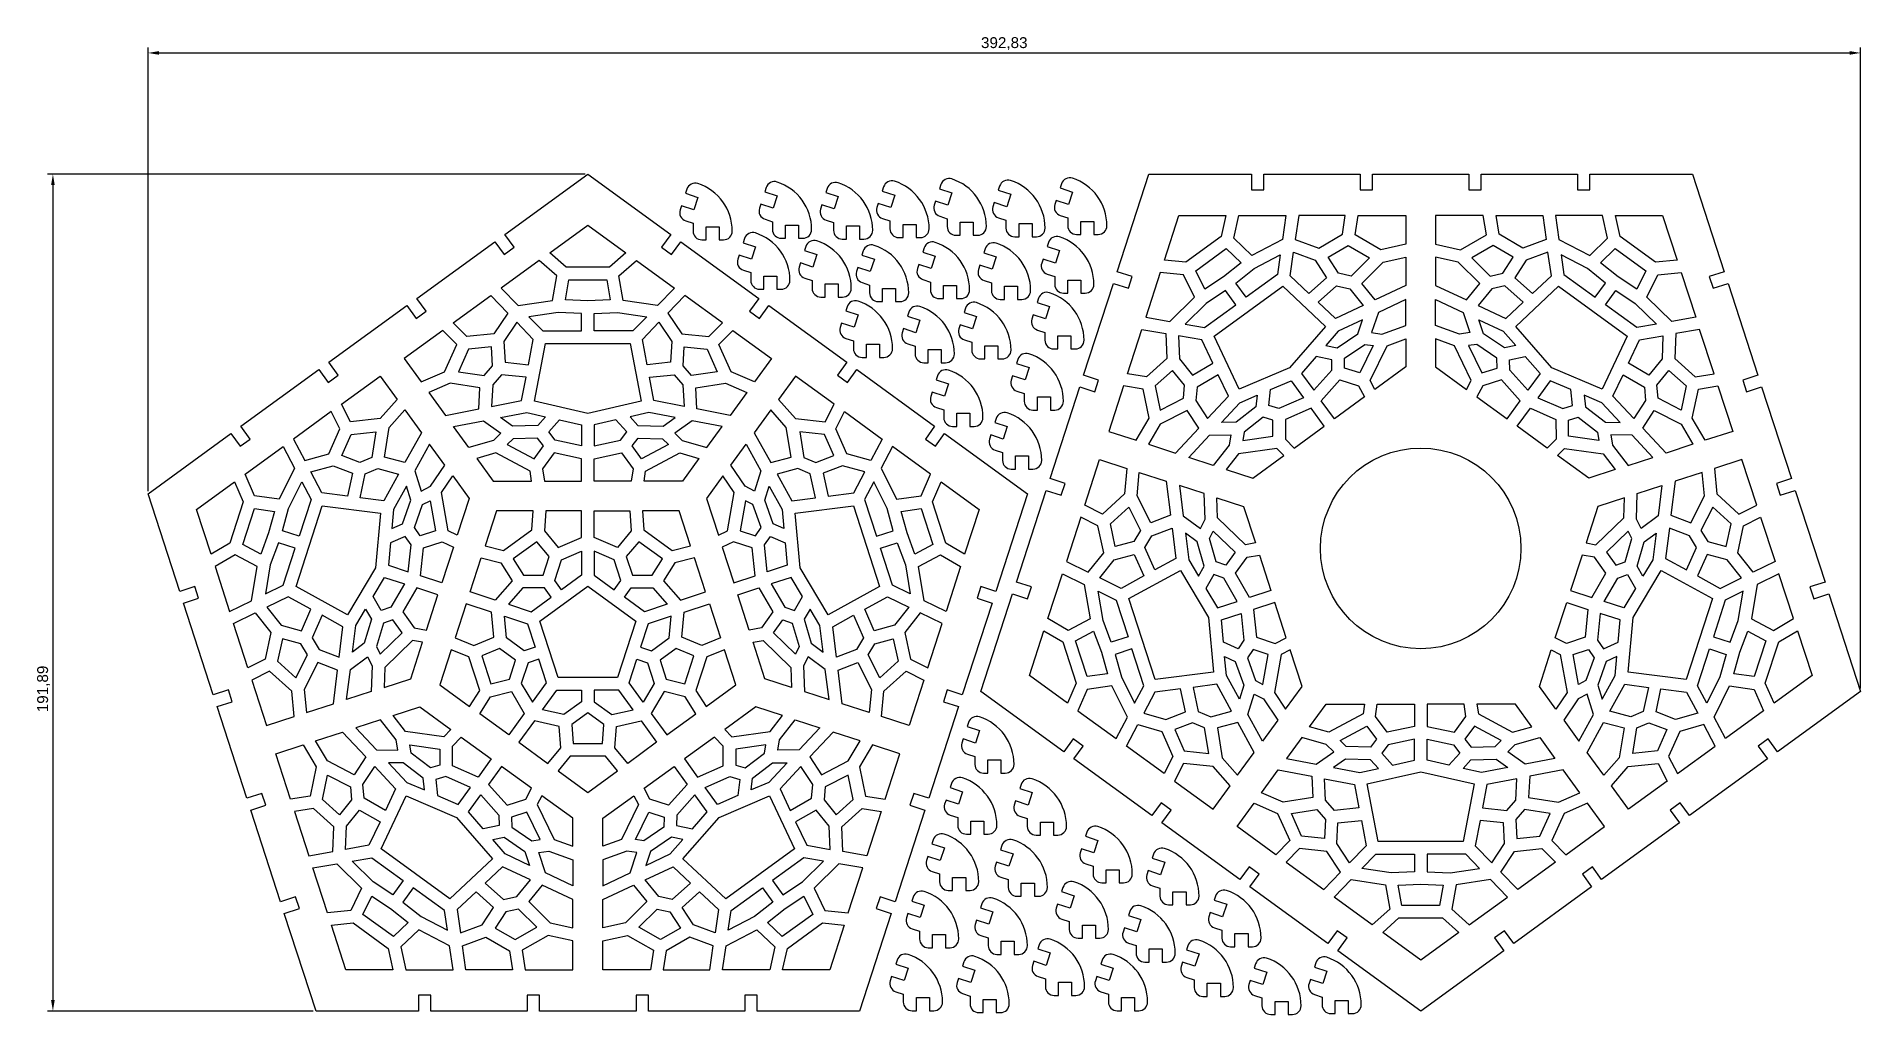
# Model space of a CAD drawing. Header units: millimetres. Extents: x 34 to 453, y 30 to 255.
import ezdxf

# ---------------------------------------------------------------- set-up
doc = ezdxf.new("R2010")
doc.units = ezdxf.units.MM
doc.layers.get('Defpoints').update_dxf_attribs({"color": 2})
for name, color, linetype in [('aussen', 1, 'Continuous'), ('bemassung', 5, 'Continuous'), ('innen', 7, 'Continuous'), ('kleinteile', 3, 'Continuous')]:
    doc.layers.add(name, color=color, linetype=linetype)
doc.styles.get("Standard").update_dxf_attribs({"font": 'arial.ttf'})
doc.dimstyles.new('ISO-25', dxfattribs={"dimtxt": 2.5, "dimasz": 2.5, "dimexe": 1.25, "dimexo": 0.625, "dimtad": 1, "dimtxsty": 'Standard', "dimcen": 2.5, "dimadec": 0, "dimazin": 0, "dimtfac": 1, "dimtmove": 0, "dimatfit": 3, "dimfxl": 1, "dimarcsym": 0})

msp = doc.modelspace()

# ---------------------------------------------------------------- blocks, each defined once
blk = doc.blocks.new('*D8')
at = {"layer": 'bemassung', "color": 0, "lineweight": -2}
for p, q in [((59.82, 150.28), (59.82, 251.98)), ((452.65, 104.98), (452.65, 251.98)), ((62.32, 250.73), (450.15, 250.73))]:
    blk.add_line(p, q, dxfattribs=at)
at = {"layer": 'bemassung', "color": 0}
for points in [[(62.32, 251.15), (62.32, 250.32), (59.82, 250.73)], [(450.15, 250.32), (450.15, 251.15), (452.65, 250.73)]]:
    blk.add_solid(points, dxfattribs=at)
at = {"layer": 'Defpoints', "color": 0}
for p in [(452.65, 250.73), (59.82, 149.65), (452.65, 104.35)]:
    blk.add_point(p, dxfattribs=at)
at = {"layer": 'bemassung', "color": 0, "insert": (256.23, 252.86), "char_height": 2.5, "attachment_point": 5}
blk.add_mtext('392,83', dxfattribs=at)
blk = doc.blocks.new('*D9')
at = {"layer": 'bemassung', "color": 0, "lineweight": -2}
for p, q in [((160.08, 222.95), (36.75, 222.95)), ((38, 220.45), (38, 33.56)), ((97.73, 31.06), (36.75, 31.06))]:
    blk.add_line(p, q, dxfattribs=at)
at = {"layer": 'bemassung', "color": 0}
for points in [[(38.41, 220.45), (37.58, 220.45), (38, 222.95)], [(37.58, 33.56), (38.41, 33.56), (38, 31.06)]]:
    blk.add_solid(points, dxfattribs=at)
at = {"layer": 'Defpoints', "color": 0}
for p in [(160.7, 222.95), (38, 31.06), (98.35, 31.06)]:
    blk.add_point(p, dxfattribs=at)
at = {"layer": 'bemassung', "color": 0, "insert": (35.87, 104.91), "char_height": 2.5, "attachment_point": 5, "rotation": 90}
blk.add_mtext('191,89', dxfattribs=at)

# ---------------------------------------------------------------- dimensions: what is measured, and where the dimension line sits
at = {"layer": 'bemassung'}
dim = msp.add_linear_dim(base=(452.645, 250.733), p1=(59.818, 149.654), p2=(452.645, 104.355), dimstyle='ISO-25', override={"dimlfac": 1}, dxfattribs=at)
dim.commit()
dim.dimension.update_dxf_attribs({"geometry": '*D8', "text_midpoint": (256.232, 252.86)})
dim = msp.add_linear_dim(base=(37.998, 31.058), p1=(160.702, 222.951), p2=(98.352, 31.058), angle=90, dimstyle='ISO-25', override={"dimlfac": 1}, dxfattribs=at)
dim.commit()
dim.dimension.update_dxf_attribs({"geometry": '*D9', "text_midpoint": (37.998, 104.914), "dimtype": 160})

# ---------------------------------------------------------------- linework, layer by layer
msp.add_circle((351.761, 137.134), 23)
at = {"layer": 'aussen'}
for p, q in [((141.673, 209.125), (160.702, 222.951)), ((160.702, 222.951), (179.732, 209.125)), ((282.142, 200.58), (289.411, 222.951)), ((289.411, 222.951), (312.933, 222.951)), ((312.933, 222.951), (312.933, 219.326)), ((315.768, 222.951), (337.873, 222.951)), ((315.768, 219.326), (315.768, 222.951)), ((337.873, 222.951), (337.873, 219.326)), ((340.708, 222.951), (362.813, 222.951)), ((340.708, 219.326), (340.708, 222.951)), ((362.813, 222.951), (362.813, 219.326)), ((365.648, 222.951), (387.753, 222.951)), ((365.648, 219.326), (365.648, 222.951)), ((387.753, 222.951), (387.753, 219.326)), ((390.588, 222.951), (414.111, 222.951)), ((390.588, 219.326), (390.588, 222.951)), ((414.111, 222.951), (421.379, 200.58)), ((312.933, 219.326), (315.768, 219.326)), ((337.873, 219.326), (340.708, 219.326)), ((362.813, 219.326), (365.648, 219.326)), ((387.753, 219.326), (390.588, 219.326)), ((121.496, 194.466), (139.379, 207.459)), ((139.379, 207.459), (141.509, 204.526)), ((141.509, 204.526), (143.803, 206.193)), ((143.803, 206.193), (141.673, 209.125)), ((179.732, 209.125), (177.602, 206.193)), ((177.602, 206.193), (179.896, 204.526)), ((179.896, 204.526), (182.026, 207.459)), ((182.026, 207.459), (199.909, 194.466)), ((274.435, 176.861), (281.266, 197.884)), ((281.266, 197.884), (284.713, 196.763)), ((285.589, 199.46), (282.142, 200.58)), ((284.713, 196.763), (285.589, 199.46)), ((421.379, 200.58), (417.932, 199.46)), ((417.932, 199.46), (418.808, 196.763)), ((418.808, 196.763), (422.256, 197.884)), ((422.256, 197.884), (429.086, 176.861)), ((101.319, 179.807), (119.202, 192.799)), ((119.202, 192.799), (121.332, 189.867)), ((123.626, 191.533), (121.496, 194.466)), ((199.909, 194.466), (197.779, 191.533)), ((200.072, 189.867), (202.203, 192.799)), ((202.203, 192.799), (220.086, 179.807)), ((121.332, 189.867), (123.626, 191.533)), ((197.779, 191.533), (200.072, 189.867)), ((81.142, 165.147), (99.025, 178.14)), ((99.025, 178.14), (101.156, 175.207)), ((101.156, 175.207), (103.45, 176.874)), ((103.45, 176.874), (101.319, 179.807)), ((220.086, 179.807), (217.955, 176.874)), ((217.955, 176.874), (220.249, 175.207)), ((220.249, 175.207), (222.38, 178.14)), ((222.38, 178.14), (240.263, 165.147)), ((277.883, 175.741), (274.435, 176.861)), ((277.006, 173.044), (277.883, 175.741)), ((429.086, 176.861), (425.639, 175.741)), ((425.639, 175.741), (426.515, 173.044)), ((266.728, 153.142), (273.559, 174.164)), ((273.559, 174.164), (277.006, 173.044)), ((426.515, 173.044), (429.962, 174.164)), ((429.962, 174.164), (436.793, 153.142)), ((59.818, 149.654), (78.848, 163.481)), ((78.848, 163.481), (80.979, 160.548)), ((83.273, 162.215), (81.142, 165.147)), ((240.263, 165.147), (238.132, 162.215)), ((240.426, 160.548), (242.557, 163.481)), ((242.557, 163.481), (261.587, 149.654)), ((80.979, 160.548), (83.273, 162.215)), ((238.132, 162.215), (240.426, 160.548)), ((270.176, 152.021), (266.728, 153.142)), ((269.299, 149.325), (270.176, 152.021)), ((436.793, 153.142), (433.346, 152.021)), ((433.346, 152.021), (434.222, 149.325)), ((67.087, 127.284), (59.818, 149.654)), ((261.587, 149.654), (254.318, 127.284)), ((259.021, 129.422), (265.852, 150.445)), ((265.852, 150.445), (269.299, 149.325)), ((434.222, 149.325), (437.669, 150.445)), ((437.669, 150.445), (444.5, 129.422)), ((70.534, 128.404), (67.087, 127.284)), ((67.963, 124.587), (71.411, 125.707)), ((71.411, 125.707), (70.534, 128.404)), ((250.871, 128.404), (249.994, 125.707)), ((249.994, 125.707), (253.442, 124.587)), ((254.318, 127.284), (250.871, 128.404)), ((250.876, 104.355), (258.145, 126.726)), ((258.145, 126.726), (261.593, 125.605)), ((262.469, 128.302), (259.021, 129.422)), ((261.593, 125.605), (262.469, 128.302)), ((444.5, 129.422), (441.052, 128.302)), ((441.052, 128.302), (441.929, 125.605)), ((441.929, 125.605), (445.376, 126.726)), ((445.376, 126.726), (452.645, 104.355)), ((74.794, 103.564), (67.963, 124.587)), ((253.442, 124.587), (246.611, 103.564)), ((78.241, 104.684), (74.794, 103.564)), ((79.117, 101.988), (78.241, 104.684)), ((243.164, 104.684), (242.287, 101.988)), ((246.611, 103.564), (243.164, 104.684)), ((75.67, 100.867), (79.117, 101.988)), ((82.501, 79.845), (75.67, 100.867)), ((245.735, 100.867), (238.904, 79.845)), ((242.287, 101.988), (245.735, 100.867)), ((269.906, 90.529), (250.876, 104.355)), ((452.645, 104.355), (433.615, 90.529)), ((272.037, 93.461), (269.906, 90.529)), ((274.331, 91.795), (272.037, 93.461)), ((431.484, 93.461), (429.19, 91.795)), ((433.615, 90.529), (431.484, 93.461)), ((272.2, 88.862), (274.331, 91.795)), ((290.083, 75.869), (272.2, 88.862)), ((431.321, 88.862), (413.438, 75.869)), ((429.19, 91.795), (431.321, 88.862)), ((85.948, 80.965), (82.501, 79.845)), ((86.824, 78.268), (85.948, 80.965)), ((235.457, 80.965), (234.581, 78.268)), ((238.904, 79.845), (235.457, 80.965)), ((83.377, 77.148), (86.824, 78.268)), ((90.207, 56.125), (83.377, 77.148)), ((238.028, 77.148), (231.197, 56.125)), ((234.581, 78.268), (238.028, 77.148)), ((292.214, 78.802), (290.083, 75.869)), ((294.508, 77.135), (292.214, 78.802)), ((292.377, 74.203), (294.508, 77.135)), ((411.308, 78.802), (409.014, 77.135)), ((409.014, 77.135), (411.144, 74.203)), ((413.438, 75.869), (411.308, 78.802)), ((310.26, 61.21), (292.377, 74.203)), ((411.144, 74.203), (393.261, 61.21)), ((312.391, 64.142), (310.26, 61.21)), ((314.685, 62.476), (312.391, 64.142)), ((391.131, 64.142), (388.837, 62.476)), ((393.261, 61.21), (391.131, 64.142)), ((312.554, 59.543), (314.685, 62.476)), ((330.437, 46.55), (312.554, 59.543)), ((390.967, 59.543), (373.084, 46.55)), ((388.837, 62.476), (390.967, 59.543)), ((93.655, 57.246), (90.207, 56.125)), ((91.084, 53.429), (94.531, 54.549)), ((94.531, 54.549), (93.655, 57.246)), ((227.75, 57.246), (226.874, 54.549)), ((226.874, 54.549), (230.321, 53.429)), ((231.197, 56.125), (227.75, 57.246)), ((98.352, 31.058), (91.084, 53.429)), ((230.321, 53.429), (223.052, 31.058)), ((332.567, 49.483), (330.437, 46.55)), ((334.861, 47.816), (332.567, 49.483)), ((332.731, 44.884), (334.861, 47.816)), ((370.954, 49.483), (368.66, 47.816)), ((368.66, 47.816), (370.791, 44.884)), ((373.084, 46.55), (370.954, 49.483)), ((351.761, 31.058), (332.731, 44.884)), ((370.791, 44.884), (351.761, 31.058)), ((121.875, 34.683), (121.875, 31.058)), ((124.71, 34.683), (121.875, 34.683)), ((124.71, 31.058), (124.71, 34.683)), ((146.815, 34.683), (146.815, 31.058)), ((149.65, 34.683), (146.815, 34.683)), ((149.65, 31.058), (149.65, 34.683)), ((171.755, 34.683), (171.755, 31.058)), ((174.59, 34.683), (171.755, 34.683)), ((174.59, 31.058), (174.59, 34.683)), ((196.695, 34.683), (196.695, 31.058)), ((199.53, 34.683), (196.695, 34.683)), ((199.53, 31.058), (199.53, 34.683)), ((121.875, 31.058), (98.352, 31.058)), ((146.815, 31.058), (124.71, 31.058)), ((171.755, 31.058), (149.65, 31.058)), ((196.695, 31.058), (174.59, 31.058)), ((223.052, 31.058), (199.53, 31.058))]:
    msp.add_line(p, q, dxfattribs=at)
at = {"layer": 'innen'}
for points in [[(297.916, 202.753), (292.948, 203.237), (296.281, 213.495), (307.067, 213.495), (305.993, 208.621)], [(320.056, 207.972), (312.993, 204.29), (308.881, 208.252), (310.036, 213.495), (320.844, 213.495)], [(328.353, 205.991), (333.78, 209.146), (334.463, 213.495), (323.773, 213.495), (322.987, 207.983)], [(336.693, 209.002), (337.399, 213.495), (348.353, 213.495), (348.353, 206.875), (342.648, 205.601)], [(366.828, 209.002), (366.122, 213.495), (355.168, 213.495), (355.168, 206.875), (360.873, 205.601)], [(375.168, 205.991), (369.741, 209.146), (369.058, 213.495), (379.748, 213.495), (380.534, 207.983)], [(383.465, 207.972), (390.528, 204.29), (394.64, 208.252), (393.485, 213.495), (382.678, 213.495)], [(397.529, 208.621), (396.454, 213.495), (407.241, 213.495), (410.574, 203.237), (405.606, 202.753)], [(155.711, 201.611), (151.976, 204.923), (160.702, 211.263), (169.429, 204.923), (165.694, 201.611)], [(302.211, 196.576), (300.158, 200.797), (307.159, 205.884), (310.54, 202.627), (306.505, 199.422)], [(321.799, 199.657), (322.568, 205.046), (327.536, 203.201), (330.135, 199.199), (326.122, 195.589)], [(335.112, 206.566), (340.044, 203.749), (335.83, 199.556), (332.923, 200.23), (330.536, 203.906)], [(368.41, 206.566), (363.477, 203.749), (367.691, 199.556), (370.598, 200.23), (372.985, 203.906)], [(381.722, 199.657), (380.953, 205.046), (375.985, 203.201), (373.386, 199.199), (377.399, 195.589)], [(392.982, 202.627), (396.362, 205.884), (403.363, 200.797), (401.31, 196.576), (397.016, 199.422)], [(144.714, 192.82), (152.593, 193.992), (153.591, 199.615), (149.574, 203.178), (140.831, 196.825)], [(176.691, 192.82), (168.812, 193.992), (167.814, 199.615), (171.831, 203.178), (180.574, 196.825)], [(309.348, 197.977), (313.532, 201.3), (319.552, 204.439), (318.909, 199.929), (311.723, 194.708)], [(338.235, 197.858), (343.142, 202.74), (348.353, 203.904), (348.353, 197.403), (341.285, 194.095)], [(365.287, 197.858), (360.379, 202.74), (355.168, 203.904), (355.168, 197.403), (362.236, 194.095)], [(394.173, 197.977), (389.989, 201.3), (383.969, 204.439), (384.613, 199.929), (391.798, 194.708)], [(155.555, 194.089), (156.376, 198.711), (165.029, 198.711), (165.85, 194.089), (160.702, 193.868)], [(294.186, 189.177), (299.872, 194.756), (297.374, 199.892), (292.03, 200.413), (288.69, 190.135)], [(304.371, 185.782), (320.138, 197.237), (329.932, 188.022), (321.665, 178.556), (310.109, 173.62)], [(335.471, 196.662), (338.579, 192.828), (332.22, 189.851), (328.242, 193.595), (332.434, 197.367)], [(368.051, 196.662), (364.942, 192.828), (371.302, 189.851), (375.28, 193.595), (371.087, 197.367)], [(383.383, 197.237), (399.151, 185.782), (393.413, 173.62), (381.856, 178.556), (373.589, 188.022)], [(409.335, 189.177), (403.65, 194.756), (406.147, 199.892), (411.491, 200.413), (414.831, 190.135)], [(139.166, 186.34), (132.922, 185.703), (129.812, 188.82), (138.461, 195.104), (142.337, 191.106)], [(182.239, 186.34), (188.483, 185.703), (191.593, 188.82), (182.944, 195.104), (179.068, 191.106)], [(307.002, 196.272), (302.549, 193.32), (297.703, 188.565), (302.191, 187.783), (309.377, 193.003)], [(340.492, 186.611), (342.837, 186.263), (348.353, 188.265), (348.353, 194.201), (342.05, 191.251)], [(363.03, 186.611), (360.684, 186.263), (355.168, 188.265), (355.168, 194.201), (361.471, 191.251)], [(396.519, 196.272), (400.973, 193.32), (405.819, 188.565), (401.33, 187.783), (394.144, 193.003)], [(148.192, 185.068), (144.402, 188.976), (141.467, 184.564), (141.717, 179.798), (147.085, 179.236)], [(159.252, 191.028), (153.914, 191.257), (147.199, 190.258), (150.37, 186.987), (159.252, 186.987)], [(162.152, 191.028), (167.49, 191.257), (174.206, 190.258), (171.034, 186.987), (162.152, 186.987)], [(173.213, 185.068), (177.002, 188.976), (179.938, 184.564), (179.688, 179.798), (174.319, 179.236)], [(329.963, 183.649), (332.575, 183.102), (337.346, 186.355), (338.42, 189.551), (332.834, 186.937)], [(373.558, 183.649), (370.946, 183.102), (366.175, 186.355), (365.101, 189.551), (370.687, 186.937)], [(130.649, 183.875), (127.437, 187.094), (118.575, 180.656), (122.466, 175.3), (127.83, 177.622)], [(190.756, 183.875), (193.968, 187.094), (202.83, 180.656), (198.939, 175.3), (193.575, 177.622)], [(293.507, 180.673), (288.829, 176.488), (284.482, 177.182), (287.785, 187.349), (293.27, 186.393)], [(301.557, 184.949), (296.194, 185.884), (296.413, 180.589), (299.415, 176.88), (304.089, 179.581)], [(341.227, 173.577), (340.153, 175.62), (344.035, 183.612), (348.353, 185.179), (348.353, 178.755)], [(362.294, 173.577), (363.368, 175.62), (359.487, 183.612), (355.168, 185.179), (355.168, 178.755)], [(401.965, 184.949), (407.327, 185.884), (407.108, 180.589), (404.106, 176.88), (399.432, 179.581)], [(410.014, 180.673), (414.692, 176.488), (419.04, 177.182), (415.736, 187.349), (410.251, 186.393)], [(133.361, 182.833), (131.026, 177.655), (136.9, 176.739), (138.855, 178.994), (138.626, 183.37)], [(150.957, 184.087), (170.447, 184.087), (172.954, 170.875), (160.702, 168.076), (148.451, 170.875)], [(188.044, 182.833), (190.379, 177.655), (184.505, 176.739), (182.55, 178.994), (182.779, 183.37)], [(331.335, 178.007), (331.399, 180.385), (327.775, 181.144), (324.392, 177.27), (327.209, 173.394)], [(337.773, 177.358), (334.249, 178.485), (334.311, 180.776), (338.914, 183.913), (340.82, 183.63)], [(365.748, 177.358), (369.273, 178.485), (369.21, 180.776), (364.607, 183.913), (362.702, 183.63)], [(372.187, 178.007), (372.122, 180.385), (375.746, 181.144), (379.129, 177.27), (376.313, 173.394)], [(106.269, 166.161), (104.199, 170.211), (113.062, 176.65), (116.953, 171.294), (113.086, 166.91)], [(138.892, 174.609), (138.631, 169.68), (145.525, 171.01), (146.543, 176.377), (140.934, 176.965)], [(182.513, 174.609), (182.774, 169.68), (175.88, 171.01), (174.862, 176.377), (180.471, 176.965)], [(215.136, 166.161), (217.205, 170.211), (208.343, 176.65), (204.452, 171.294), (208.318, 166.91)], [(290.872, 174.424), (292.027, 168.862), (297.317, 171.574), (297.573, 174.547), (294.816, 177.953)], [(300.18, 171.022), (302.866, 166.881), (307.662, 172.009), (305.331, 176.949), (300.448, 174.128)], [(337.521, 174.394), (338.856, 171.855), (331.965, 166.848), (328.953, 170.993), (333.224, 175.768)], [(366, 174.394), (364.665, 171.855), (371.557, 166.848), (374.569, 170.993), (370.298, 175.768)], [(403.341, 171.022), (400.655, 166.881), (395.859, 172.009), (398.19, 176.949), (403.073, 174.128)], [(412.649, 174.424), (411.495, 168.862), (406.204, 171.574), (405.948, 174.547), (408.706, 177.953)], [(135.953, 173.952), (129.113, 175.018), (124.213, 172.896), (128.034, 167.637), (135.696, 169.115)], [(185.452, 173.952), (192.292, 175.018), (197.192, 172.896), (193.371, 167.637), (185.708, 169.115)], [(288.066, 173.673), (283.574, 174.39), (280.189, 163.972), (286.486, 161.926), (289.46, 166.958)], [(314.258, 172.239), (313.971, 169.586), (309.403, 166.053), (306.031, 166.019), (310.244, 170.524)], [(319.2, 169.191), (316.918, 169.864), (317.317, 173.545), (322.046, 175.566), (324.863, 171.689)], [(384.321, 169.191), (386.603, 169.864), (386.205, 173.545), (381.475, 175.566), (378.659, 171.689)], [(389.263, 172.239), (389.55, 169.586), (394.118, 166.053), (397.49, 166.019), (393.277, 170.524)], [(415.455, 173.673), (419.947, 174.39), (423.332, 163.972), (417.035, 161.926), (414.061, 166.958)], [(101.293, 158.823), (103.828, 164.565), (101.825, 168.486), (93.176, 162.202), (95.78, 157.281)], [(114.067, 158.051), (115.168, 164.886), (118.699, 168.89), (122.52, 163.631), (118.747, 156.8)], [(150.996, 167.319), (149.205, 165.341), (143.433, 165.168), (140.685, 167.123), (146.741, 168.291)], [(170.408, 167.319), (172.2, 165.341), (177.972, 165.168), (180.72, 167.123), (174.664, 168.291)], [(207.338, 158.051), (206.237, 164.886), (202.705, 168.89), (198.884, 163.631), (202.658, 156.8)], [(220.112, 158.823), (217.577, 164.565), (219.58, 168.486), (228.229, 162.202), (225.625, 157.281)], [(298.189, 168.763), (292.029, 165.604), (289.312, 161.008), (295.494, 158.999), (300.825, 164.698)], [(320.724, 162.19), (322.727, 160.136), (329.618, 165.143), (326.606, 169.289), (320.745, 166.702)], [(382.797, 162.19), (380.794, 160.136), (373.903, 165.143), (376.915, 169.289), (382.776, 166.702)], [(405.333, 168.763), (411.493, 165.604), (414.209, 161.008), (408.027, 158.999), (402.696, 164.698)], [(106.422, 163.261), (112.068, 163.881), (111.123, 158.012), (108.376, 156.849), (104.284, 158.419)], [(140.737, 163.527), (139.044, 161.866), (133.405, 160.244), (129.916, 165.046), (136.75, 166.364)], [(153.203, 161.948), (151.752, 163.834), (154.239, 166.578), (159.252, 165.433), (159.252, 160.641)], [(168.202, 161.948), (169.652, 163.834), (167.166, 166.578), (162.152, 165.433), (162.152, 160.641)], [(180.668, 163.527), (182.361, 161.866), (188, 160.244), (191.489, 165.046), (184.655, 166.364)], [(214.983, 163.261), (209.336, 163.881), (210.281, 158.012), (213.029, 156.849), (217.121, 158.419)], [(317.827, 162.867), (317.845, 166.567), (315.647, 167.216), (311.24, 163.808), (310.921, 161.908)], [(385.694, 162.867), (385.677, 166.567), (387.875, 167.216), (392.281, 163.808), (392.601, 161.908)], [(93.415, 155.549), (89.866, 148.418), (84.21, 149.207), (82.063, 154.128), (90.806, 160.48)], [(122.504, 150.279), (124.606, 151.376), (127.892, 156.238), (124.403, 161.04), (121.037, 154.949)], [(147.803, 152.55), (147.472, 154.834), (139.634, 159.018), (135.219, 157.748), (138.995, 152.55)], [(148.375, 157.639), (150.564, 160.622), (149.167, 162.439), (143.599, 162.272), (142.224, 160.923)], [(150.321, 155.389), (150.734, 152.55), (159.252, 152.55), (159.252, 157.674), (152.99, 159.027)], [(171.084, 155.389), (170.671, 152.55), (162.152, 152.55), (162.152, 157.674), (168.414, 159.027)], [(173.03, 157.639), (170.841, 160.622), (172.238, 162.439), (177.805, 162.272), (179.181, 160.923)], [(173.601, 152.55), (173.933, 154.834), (181.771, 159.018), (186.186, 157.748), (182.41, 152.55)], [(198.901, 150.279), (196.799, 151.376), (193.513, 156.238), (197.002, 161.04), (200.368, 154.949)], [(227.99, 155.549), (231.539, 148.418), (237.195, 149.207), (239.342, 154.128), (230.599, 160.48)], [(308.187, 163.141), (307.794, 160.802), (304.185, 156.175), (298.54, 158.009), (303.293, 163.092)], [(320.356, 158.414), (318.745, 160.066), (309.945, 158.844), (307.12, 155.222), (313.23, 153.236)], [(383.165, 158.414), (384.776, 160.066), (393.577, 158.844), (396.402, 155.222), (390.291, 153.236)], [(395.334, 163.141), (395.727, 160.802), (399.336, 156.175), (404.982, 158.009), (400.228, 163.092)], [(99.713, 149.846), (97.168, 154.658), (102.271, 156.086), (106.726, 154.376), (105.602, 149.096)], [(112.534, 155.459), (117.302, 154.185), (113.907, 148.039), (108.488, 148.729), (109.663, 154.245)], [(208.871, 155.459), (204.103, 154.185), (207.498, 148.039), (212.917, 148.729), (211.742, 154.245)], [(221.692, 149.846), (224.237, 154.658), (219.134, 156.086), (214.679, 154.376), (215.803, 149.096)], [(278.753, 145.012), (274.698, 147.072), (278.083, 157.49), (284.38, 155.444), (283.828, 149.625)], [(424.768, 145.012), (428.823, 147.072), (425.438, 157.49), (419.141, 155.444), (419.693, 149.625)], [(78.571, 138.313), (74.267, 135.784), (70.934, 146.043), (79.66, 152.383), (81.656, 147.808)], [(90.627, 141.169), (92.059, 146.316), (95.084, 152.394), (97.215, 148.367), (94.47, 139.92)], [(115.727, 141.694), (118.161, 142.787), (120.11, 148.223), (119.099, 151.44), (116.117, 146.042)], [(130.76, 140.167), (128.69, 141.189), (127.133, 149.936), (129.705, 153.742), (133.482, 148.544)], [(190.645, 140.167), (192.715, 141.189), (194.272, 149.936), (191.7, 153.742), (187.923, 148.544)], [(205.678, 141.694), (203.244, 142.787), (201.295, 148.223), (202.305, 151.44), (205.288, 146.042)], [(230.778, 141.169), (229.346, 146.316), (226.321, 152.394), (224.19, 148.367), (226.935, 139.92)], [(239.749, 147.808), (241.745, 152.383), (250.471, 146.043), (247.138, 135.784), (242.834, 138.313)], [(289.829, 143.035), (286.702, 149.211), (287.206, 154.526), (293.388, 152.517), (294.351, 144.773)], [(301.223, 141.706), (302.279, 143.829), (302.08, 149.693), (296.434, 151.528), (297.292, 144.621)], [(402.298, 141.706), (401.242, 143.829), (401.442, 149.693), (407.088, 151.528), (406.229, 144.621)], [(413.692, 143.035), (416.819, 149.211), (416.315, 154.526), (410.133, 152.517), (409.171, 144.773)], [(93.769, 128.377), (99.792, 146.913), (113.131, 145.214), (112.007, 132.697), (105.559, 121.91)], [(125.743, 141.196), (122.229, 140.036), (120.933, 141.926), (122.813, 147.169), (124.521, 148.061)], [(195.662, 141.196), (199.176, 140.036), (200.472, 141.926), (198.592, 147.169), (196.884, 148.061)], [(221.613, 146.913), (227.636, 128.377), (215.845, 121.91), (209.398, 132.697), (208.274, 145.214)], [(280.582, 142.755), (284.785, 146.576), (287.471, 141.272), (285.931, 138.717), (281.698, 137.582)], [(313.846, 138.377), (311.571, 137.987), (305.17, 144.149), (305.014, 148.74), (311.124, 146.755)], [(389.675, 138.377), (391.95, 137.987), (398.351, 144.149), (398.508, 148.74), (392.397, 146.755)], [(422.939, 142.755), (418.736, 146.576), (416.05, 141.272), (417.59, 138.717), (421.823, 137.582)], [(85.677, 135.84), (81.535, 138.049), (84.209, 146.279), (88.858, 145.631), (87.478, 140.667)], [(147.864, 141.413), (148.144, 145.735), (139.735, 145.735), (137.136, 137.737), (141.333, 136.668)], [(150.751, 141.126), (153.912, 137.355), (159.252, 139.666), (159.252, 145.735), (151.051, 145.735)], [(170.654, 141.126), (167.492, 137.355), (162.152, 139.666), (162.152, 145.735), (170.354, 145.735)], [(180.072, 136.668), (184.269, 137.737), (181.67, 145.735), (173.26, 145.735), (173.541, 141.413)], [(232.547, 145.631), (237.196, 146.279), (239.87, 138.049), (235.728, 135.84), (233.927, 140.667)], [(279.04, 136.15), (277.717, 142.286), (273.791, 144.28), (270.488, 134.113), (275.487, 131.662)], [(424.481, 136.15), (425.805, 142.286), (429.73, 144.28), (433.033, 134.113), (428.034, 131.662)], [(89.731, 138.41), (87.864, 133.405), (86.738, 126.709), (90.829, 128.715), (93.574, 137.162)], [(120.153, 137.936), (118.807, 139.898), (115.429, 138.382), (114.97, 133.259), (119.527, 131.779)], [(127.281, 138.65), (129.854, 137.38), (127.222, 129.278), (122.348, 130.862), (122.997, 137.235)], [(145.929, 130.964), (150.466, 130.964), (151.869, 135.279), (149.024, 138.672), (143.581, 134.717)], [(169.536, 135.279), (170.938, 130.964), (175.476, 130.964), (177.824, 134.717), (172.381, 138.672)], [(194.123, 138.65), (191.551, 137.38), (194.183, 129.278), (199.057, 130.862), (198.408, 137.235)], [(201.252, 137.936), (202.598, 139.898), (205.975, 138.382), (206.435, 133.259), (201.878, 131.779)], [(231.674, 138.41), (233.541, 133.405), (234.666, 126.709), (230.576, 128.715), (227.831, 137.162)], [(290.112, 140.036), (294.719, 141.808), (295.585, 134.84), (290.795, 132.213), (288.503, 137.366)], [(300.786, 130.777), (302.113, 133.092), (300.495, 138.635), (297.786, 140.644), (298.547, 134.524)], [(309.183, 136.261), (307.022, 133.257), (304.862, 134.025), (303.301, 139.371), (304.159, 141.097)], [(394.339, 136.261), (396.5, 133.257), (398.659, 134.025), (400.221, 139.371), (399.362, 141.097)], [(402.735, 130.777), (401.408, 133.092), (403.027, 138.635), (405.735, 140.644), (404.975, 134.524)], [(413.409, 140.036), (408.802, 141.808), (407.936, 134.84), (412.726, 132.213), (415.018, 137.366)], [(83.534, 125.138), (84.854, 132.993), (79.814, 135.68), (75.185, 132.96), (78.524, 122.682)], [(140.714, 133.833), (143.323, 129.662), (139.475, 125.297), (133.703, 127.172), (136.238, 134.973)], [(154.667, 127.649), (153.127, 129.768), (154.673, 134.524), (159.252, 136.506), (159.252, 130.98)], [(166.738, 127.649), (168.278, 129.768), (166.732, 134.524), (162.152, 136.506), (162.152, 130.98)], [(180.691, 133.833), (178.082, 129.662), (181.929, 125.297), (187.702, 127.172), (185.167, 134.973)], [(237.871, 125.138), (236.551, 132.993), (241.59, 135.68), (246.22, 132.96), (242.88, 122.682)], [(283.039, 127.959), (278.152, 130.356), (281.441, 134.511), (286.05, 135.746), (288.244, 130.814)], [(311.924, 135.105), (314.751, 135.59), (317.384, 127.489), (312.51, 125.905), (309.289, 131.443)], [(391.598, 135.105), (388.77, 135.59), (386.137, 127.489), (391.011, 125.905), (394.233, 131.443)], [(420.482, 127.959), (425.369, 130.356), (422.08, 134.511), (417.471, 135.746), (415.277, 130.814)], [(115.518, 123.671), (113.276, 122.874), (111.435, 126.087), (114.073, 130.501), (118.631, 129.021)], [(205.887, 123.671), (208.129, 122.874), (209.97, 126.087), (207.332, 130.501), (202.774, 129.021)], [(274.592, 128.871), (275.912, 121.016), (270.873, 118.33), (266.243, 121.049), (269.583, 131.327)], [(290.85, 107.096), (284.827, 125.632), (296.618, 132.099), (303.066, 121.312), (304.189, 108.795)], [(306.576, 130.338), (304.334, 131.135), (302.493, 127.922), (305.132, 123.508), (309.689, 124.989)], [(396.945, 130.338), (399.187, 131.135), (401.028, 127.922), (398.39, 123.508), (393.833, 124.989)], [(418.694, 125.632), (412.672, 107.096), (399.332, 108.795), (400.456, 121.312), (406.904, 132.099)], [(428.929, 128.871), (427.609, 121.016), (432.649, 118.33), (437.278, 121.049), (433.939, 131.327)], [(91.981, 126.05), (87.094, 123.653), (90.383, 119.498), (94.992, 118.263), (97.186, 123.195)], [(120.866, 118.904), (123.693, 118.419), (126.326, 126.52), (121.452, 128.104), (118.231, 122.566)], [(152.321, 125.944), (150.781, 128.064), (145.78, 128.064), (142.481, 124.32), (147.736, 122.613)], [(149.695, 120.452), (160.702, 128.449), (171.71, 120.452), (167.505, 107.512), (153.9, 107.512)], [(169.084, 125.944), (170.624, 128.064), (175.625, 128.064), (178.924, 124.32), (173.669, 122.613)], [(200.539, 118.904), (197.712, 118.419), (195.079, 126.52), (199.953, 128.104), (203.174, 122.566)], [(229.424, 126.05), (234.311, 123.653), (231.022, 119.498), (226.413, 118.263), (224.219, 123.195)], [(280.789, 115.599), (278.922, 120.604), (277.797, 127.3), (281.887, 125.294), (284.632, 116.847)], [(422.732, 115.599), (424.599, 120.604), (425.725, 127.3), (421.634, 125.294), (418.889, 116.847)], [(87.982, 117.859), (86.658, 111.723), (82.733, 109.729), (79.43, 119.896), (84.429, 122.347)], [(99.054, 113.973), (103.661, 112.201), (104.527, 119.169), (99.737, 121.796), (97.445, 116.643)], [(109.728, 123.232), (111.055, 120.917), (109.436, 115.374), (106.728, 113.365), (107.488, 119.485)], [(134.563, 114.905), (139.126, 116.746), (138.579, 122.539), (132.807, 124.414), (130.273, 116.614)], [(148.591, 114.465), (146.099, 113.655), (142.054, 116.594), (141.584, 121.562), (146.84, 119.855)], [(172.814, 114.465), (175.306, 113.655), (179.351, 116.594), (179.82, 121.562), (174.565, 119.855)], [(186.842, 114.905), (182.278, 116.746), (182.826, 122.539), (188.598, 124.414), (191.132, 116.614)], [(211.677, 123.232), (210.35, 120.917), (211.968, 115.374), (214.677, 113.365), (213.916, 119.485)], [(222.351, 113.973), (217.744, 112.201), (216.878, 119.169), (221.668, 121.796), (223.96, 116.643)], [(233.423, 117.859), (234.746, 111.723), (238.672, 109.729), (241.975, 119.896), (236.976, 122.347)], [(311.211, 116.073), (309.865, 114.111), (306.488, 115.627), (306.028, 120.75), (310.585, 122.23)], [(318.34, 115.359), (320.912, 116.629), (318.28, 124.731), (313.407, 123.147), (314.055, 116.774)], [(385.182, 115.359), (382.609, 116.629), (385.241, 124.731), (390.115, 123.147), (389.466, 116.774)], [(392.31, 116.073), (393.656, 114.111), (397.034, 115.627), (397.494, 120.75), (392.936, 122.23)], [(118.124, 117.748), (115.963, 120.752), (113.804, 119.985), (112.243, 114.638), (113.101, 112.912)], [(203.281, 117.748), (205.441, 120.752), (207.601, 119.985), (209.162, 114.638), (208.304, 112.912)], [(272.714, 106.202), (270.718, 101.626), (261.992, 107.966), (265.325, 118.225), (269.629, 115.697)], [(279.916, 108.378), (275.267, 107.73), (272.593, 115.96), (276.735, 118.169), (278.536, 113.342)], [(426.786, 118.169), (430.928, 115.96), (428.254, 107.73), (423.605, 108.378), (424.985, 113.342)], [(433.892, 115.697), (438.196, 118.225), (441.529, 107.966), (432.803, 101.626), (430.807, 106.202)], [(89.524, 111.254), (93.727, 107.433), (96.413, 112.737), (94.873, 115.292), (90.64, 116.427)], [(122.788, 115.632), (120.513, 116.022), (114.112, 109.86), (113.955, 105.269), (120.066, 107.254)], [(133.398, 112.247), (129.375, 113.85), (126.776, 105.852), (133.58, 100.908), (135.893, 104.57)], [(142.738, 107.178), (144.14, 111.494), (140.469, 114.161), (136.364, 112.504), (138.443, 106.105)], [(180.936, 114.161), (177.265, 111.494), (178.667, 107.178), (182.962, 106.105), (185.041, 112.504)], [(185.512, 104.57), (187.825, 100.908), (194.629, 105.852), (192.03, 113.85), (188.007, 112.247)], [(198.617, 115.632), (200.892, 116.022), (207.293, 109.86), (207.449, 105.269), (201.339, 107.254)], [(231.881, 111.254), (227.678, 107.433), (224.992, 112.737), (226.532, 115.292), (230.765, 116.427)], [(281.686, 112.841), (283.117, 107.693), (286.142, 101.615), (288.273, 105.642), (285.528, 114.089)], [(316.801, 112.813), (313.287, 113.973), (311.991, 112.083), (313.871, 106.84), (315.579, 105.948)], [(321.818, 113.842), (319.748, 112.821), (318.191, 104.073), (320.763, 100.267), (324.54, 105.465)], [(381.703, 113.842), (383.773, 112.821), (385.33, 104.073), (382.758, 100.267), (378.981, 105.465)], [(386.72, 112.813), (390.234, 113.973), (391.53, 112.083), (389.65, 106.84), (387.942, 105.948)], [(421.836, 112.841), (420.404, 107.693), (417.379, 101.615), (415.248, 105.642), (417.993, 114.089)], [(87.695, 108.997), (83.64, 106.937), (87.025, 96.519), (93.322, 98.565), (92.77, 104.384)], [(98.771, 110.974), (95.644, 104.798), (96.148, 99.483), (102.33, 101.492), (103.293, 109.236)], [(110.165, 112.303), (111.221, 110.18), (111.021, 104.316), (105.375, 102.481), (106.234, 109.388)], [(149.487, 111.707), (146.996, 110.897), (145.45, 106.141), (147.991, 101.846), (151.239, 106.316)], [(171.918, 111.707), (174.409, 110.897), (175.955, 106.141), (173.414, 101.846), (170.166, 106.316)], [(211.24, 112.303), (210.184, 110.18), (210.384, 104.316), (216.029, 102.481), (215.171, 109.388)], [(222.634, 110.974), (225.761, 104.798), (225.257, 99.483), (219.075, 101.492), (218.112, 109.236)], [(233.71, 108.997), (237.765, 106.937), (234.38, 96.519), (228.083, 98.565), (228.635, 104.384)], [(306.785, 112.315), (309.219, 111.222), (311.168, 105.786), (310.158, 102.569), (307.175, 107.967)], [(396.736, 112.315), (394.302, 111.222), (392.353, 105.786), (393.364, 102.569), (396.346, 107.967)], [(159.252, 104.612), (159.252, 101.992), (155.207, 99.052), (150.337, 100.141), (153.585, 104.612)], [(162.152, 104.612), (162.152, 101.992), (166.198, 99.052), (171.068, 100.141), (167.82, 104.612)], [(284.473, 98.46), (280.924, 105.591), (275.268, 104.802), (273.121, 99.881), (281.864, 93.529)], [(290.771, 104.163), (288.226, 99.351), (293.329, 97.923), (297.784, 99.633), (296.66, 104.913)], [(303.592, 98.55), (308.36, 99.825), (304.965, 105.971), (299.546, 105.28), (300.721, 99.764)], [(399.929, 98.55), (395.161, 99.825), (398.556, 105.971), (403.975, 105.28), (402.8, 99.764)], [(412.75, 104.163), (415.296, 99.351), (410.192, 97.923), (405.737, 99.633), (406.861, 104.913)], [(419.048, 98.46), (422.597, 105.591), (428.253, 104.802), (430.4, 99.881), (421.657, 93.529)], [(129.298, 95.596), (127.687, 93.943), (118.887, 95.165), (116.061, 98.788), (122.172, 100.773)], [(138.397, 103.105), (143.171, 104.297), (146.133, 99.29), (142.566, 94.379), (135.931, 99.2)], [(183.008, 103.105), (178.234, 104.297), (175.271, 99.29), (178.839, 94.379), (185.474, 99.2)], [(192.107, 95.596), (193.718, 93.943), (202.518, 95.165), (205.343, 98.788), (199.233, 100.773)], [(313.562, 103.73), (315.664, 102.633), (318.95, 97.771), (315.461, 92.969), (312.096, 99.06)], [(338.862, 101.459), (338.53, 99.175), (330.692, 94.991), (326.277, 96.261), (330.053, 101.459)], [(341.38, 98.62), (341.792, 101.459), (350.311, 101.459), (350.311, 96.335), (344.049, 94.982)], [(362.142, 98.62), (361.729, 101.459), (353.211, 101.459), (353.211, 96.335), (359.473, 94.982)], [(364.66, 101.459), (364.992, 99.175), (372.829, 94.991), (377.244, 96.261), (373.468, 101.459)], [(389.959, 103.73), (387.857, 102.633), (384.571, 97.771), (388.061, 92.969), (391.426, 99.06)], [(117.129, 90.868), (116.736, 93.207), (113.127, 97.834), (107.481, 96), (112.235, 90.917)], [(154.499, 91.406), (154.158, 96.315), (148.48, 97.585), (144.912, 92.675), (151.548, 87.854)], [(164.373, 96.794), (160.702, 99.461), (157.032, 96.794), (157.338, 92.377), (164.066, 92.377)], [(166.906, 91.406), (167.247, 96.315), (172.925, 97.585), (176.493, 92.675), (169.857, 87.854)], [(204.276, 90.868), (204.669, 93.207), (208.278, 97.834), (213.923, 96), (209.17, 90.917)], [(292.351, 95.186), (294.886, 89.444), (292.883, 85.523), (284.234, 91.807), (286.838, 96.728)], [(297.48, 90.748), (303.127, 90.128), (302.182, 95.997), (299.434, 97.16), (295.342, 95.59)], [(305.125, 95.958), (306.226, 89.123), (309.758, 85.119), (313.579, 90.378), (309.805, 97.209)], [(339.433, 96.37), (341.622, 93.387), (340.225, 91.57), (334.658, 91.737), (333.282, 93.086)], [(364.088, 96.37), (361.899, 93.387), (363.296, 91.57), (368.864, 91.737), (370.239, 93.086)], [(398.396, 95.958), (397.296, 89.123), (393.764, 85.119), (389.943, 90.378), (393.716, 97.209)], [(406.041, 90.748), (400.395, 90.128), (401.34, 95.997), (404.087, 97.16), (408.179, 95.59)], [(411.171, 95.186), (408.635, 89.444), (410.639, 85.523), (419.287, 91.807), (416.683, 96.728)], [(97.008, 80.336), (92.516, 79.619), (89.131, 90.037), (95.428, 92.083), (98.402, 87.051)], [(107.13, 85.247), (100.971, 88.405), (98.254, 93.001), (104.436, 95.01), (109.767, 89.311)], [(126.769, 91.142), (126.786, 87.442), (124.588, 86.793), (120.182, 90.201), (119.863, 92.101)], [(129.666, 91.819), (131.669, 93.873), (138.56, 88.866), (135.548, 84.72), (129.687, 87.307)], [(191.739, 91.819), (189.736, 93.873), (182.845, 88.866), (185.857, 84.72), (191.718, 87.307)], [(194.636, 91.142), (194.618, 87.442), (196.816, 86.793), (201.223, 90.201), (201.542, 92.101)], [(214.274, 85.247), (220.434, 88.405), (223.151, 93.001), (216.969, 95.01), (211.638, 89.311)], [(224.397, 80.336), (228.889, 79.619), (232.274, 90.037), (225.977, 92.083), (223.003, 87.051)], [(331.796, 90.482), (330.103, 92.143), (324.464, 93.765), (320.974, 88.963), (327.808, 87.645)], [(344.261, 92.061), (342.811, 90.175), (345.297, 87.431), (350.311, 88.576), (350.311, 93.368)], [(359.26, 92.061), (360.711, 90.175), (358.224, 87.431), (353.211, 88.576), (353.211, 93.368)], [(371.726, 90.482), (373.419, 92.143), (379.058, 93.765), (382.547, 88.963), (375.713, 87.645)], [(123.2, 81.77), (122.913, 84.423), (118.345, 87.956), (114.973, 87.99), (119.186, 83.485)], [(156.666, 89.477), (153.899, 86.146), (160.702, 81.203), (167.506, 86.146), (164.739, 89.477)], [(198.205, 81.77), (198.492, 84.423), (203.06, 87.956), (206.432, 87.99), (202.219, 83.485)], [(342.055, 86.69), (340.263, 88.668), (334.491, 88.841), (331.743, 86.886), (337.799, 85.718)], [(361.467, 86.69), (363.259, 88.668), (369.03, 88.841), (371.778, 86.886), (365.722, 85.718)], [(99.814, 79.585), (100.968, 85.147), (106.259, 82.435), (106.515, 79.462), (103.757, 76.056)], [(109.122, 82.987), (111.808, 87.128), (116.604, 82), (114.273, 77.06), (109.39, 79.882)], [(128.142, 84.818), (125.86, 84.145), (126.258, 80.464), (130.988, 78.444), (133.804, 82.32)], [(146.463, 79.615), (147.798, 82.154), (140.906, 87.161), (137.894, 83.016), (142.165, 78.241)], [(174.942, 79.615), (173.607, 82.154), (180.498, 87.161), (183.51, 83.016), (179.24, 78.241)], [(193.263, 84.818), (195.545, 84.145), (195.146, 80.464), (190.417, 78.444), (187.6, 82.32)], [(212.283, 82.987), (209.597, 87.128), (204.801, 82), (207.132, 77.06), (212.015, 79.882)], [(221.591, 79.585), (220.437, 85.147), (215.146, 82.435), (214.89, 79.462), (217.647, 76.056)], [(297.327, 87.848), (295.258, 83.798), (304.12, 77.359), (308.011, 82.715), (304.145, 87.099)], [(327.011, 80.057), (320.171, 78.991), (315.271, 81.113), (319.092, 86.372), (326.755, 84.894)], [(329.95, 79.4), (329.689, 84.329), (336.583, 82.999), (337.601, 77.632), (331.992, 77.045)], [(361.506, 69.922), (342.016, 69.922), (339.509, 83.134), (351.761, 85.933), (364.012, 83.134)], [(373.572, 79.4), (373.833, 84.329), (366.938, 82.999), (365.92, 77.632), (371.529, 77.045)], [(376.51, 80.057), (383.35, 78.991), (388.25, 81.113), (384.429, 86.372), (376.767, 84.894)], [(406.194, 87.848), (408.264, 83.798), (399.402, 77.359), (395.51, 82.715), (399.377, 87.099)], [(129.08, 56.772), (113.312, 68.228), (119.05, 80.389), (130.607, 75.453), (138.874, 65.987)], [(140.276, 76.003), (140.341, 73.624), (136.717, 72.865), (133.334, 76.739), (136.151, 80.615)], [(150.169, 80.432), (149.095, 78.389), (152.976, 70.397), (157.295, 68.83), (157.295, 75.254)], [(171.236, 80.432), (172.31, 78.389), (168.428, 70.397), (164.11, 68.83), (164.11, 75.254)], [(181.128, 76.003), (181.064, 73.624), (184.688, 72.865), (188.071, 76.739), (185.254, 80.615)], [(208.092, 68.228), (192.325, 56.772), (182.531, 65.987), (190.798, 75.453), (202.355, 80.389)], [(102.449, 73.336), (97.771, 77.521), (93.423, 76.828), (96.727, 66.66), (102.212, 67.616)], [(110.498, 69.06), (105.136, 68.125), (105.355, 73.42), (108.357, 77.129), (113.031, 74.428)], [(146.715, 76.651), (143.191, 75.524), (143.253, 73.233), (147.856, 70.096), (149.761, 70.379)], [(174.69, 76.651), (178.214, 75.524), (178.152, 73.233), (173.549, 70.096), (171.643, 70.379)], [(210.906, 69.06), (216.269, 68.125), (216.05, 73.42), (213.048, 77.129), (208.374, 74.428)], [(218.956, 73.336), (223.634, 77.521), (227.981, 76.828), (224.678, 66.66), (219.193, 67.616)], [(321.708, 70.134), (318.495, 66.915), (309.633, 73.353), (313.525, 78.709), (318.888, 76.387)], [(324.419, 71.176), (322.084, 76.355), (327.958, 77.27), (329.913, 75.015), (329.684, 70.639)], [(379.102, 71.176), (381.437, 76.355), (375.563, 77.27), (373.608, 75.015), (373.837, 70.639)], [(381.814, 70.134), (385.026, 66.915), (393.888, 73.353), (389.997, 78.709), (384.633, 76.387)], [(339.25, 68.941), (335.461, 65.033), (332.526, 69.446), (332.775, 74.211), (338.144, 74.773)], [(364.271, 68.941), (368.061, 65.033), (370.996, 69.446), (370.746, 74.211), (365.378, 74.773)], [(138.905, 70.36), (141.517, 70.907), (146.288, 67.654), (147.362, 64.458), (141.776, 67.072)], [(149.433, 67.398), (151.779, 67.746), (157.295, 65.745), (157.295, 59.808), (150.992, 62.759)], [(171.971, 67.398), (169.626, 67.746), (164.11, 65.745), (164.11, 59.808), (170.413, 62.759)], [(182.5, 70.36), (179.888, 70.907), (175.117, 67.654), (174.043, 64.458), (179.629, 67.072)], [(330.224, 67.669), (323.98, 68.306), (320.87, 65.189), (329.519, 58.905), (333.395, 62.903)], [(350.311, 62.981), (344.973, 62.752), (338.257, 63.751), (341.429, 67.022), (350.311, 67.022)], [(353.211, 62.981), (358.549, 62.752), (365.264, 63.751), (362.093, 67.022), (353.211, 67.022)], [(373.297, 67.669), (379.541, 68.306), (382.651, 65.189), (374.002, 58.905), (370.126, 62.903)], [(103.128, 64.832), (108.813, 59.253), (106.316, 54.117), (100.972, 53.596), (97.632, 63.874)], [(115.944, 57.737), (111.49, 60.689), (106.644, 65.444), (111.133, 66.226), (118.319, 61.006)], [(144.413, 57.347), (147.521, 61.181), (141.162, 64.158), (137.183, 60.414), (141.376, 56.642)], [(176.992, 57.347), (173.884, 61.181), (180.243, 64.158), (184.222, 60.414), (180.029, 56.642)], [(205.461, 57.737), (209.914, 60.689), (214.76, 65.444), (210.272, 66.226), (203.086, 61.006)], [(218.277, 64.832), (212.591, 59.253), (215.089, 54.117), (220.433, 53.596), (223.773, 63.874)], [(118.29, 56.032), (122.474, 52.709), (128.494, 49.57), (127.851, 54.08), (120.665, 59.301)], [(147.176, 56.151), (152.084, 51.269), (157.295, 50.105), (157.295, 56.606), (150.227, 59.914)], [(174.228, 56.151), (169.321, 51.269), (164.11, 50.105), (164.11, 56.606), (171.178, 59.914)], [(203.115, 56.032), (198.931, 52.709), (192.911, 49.57), (193.554, 54.08), (200.74, 59.301)], [(335.772, 61.189), (343.651, 60.017), (344.649, 54.394), (340.632, 50.831), (331.889, 57.184)], [(356.908, 59.92), (356.087, 55.298), (347.434, 55.298), (346.614, 59.92), (351.761, 60.141)], [(367.749, 61.189), (359.87, 60.017), (358.872, 54.394), (362.889, 50.831), (371.632, 57.184)], [(119.481, 51.382), (116.101, 48.125), (109.1, 53.212), (111.153, 57.433), (115.447, 54.587)], [(130.741, 54.352), (131.51, 48.964), (136.478, 50.808), (139.077, 54.81), (135.064, 58.42)], [(144.053, 47.443), (148.986, 50.26), (144.772, 54.453), (141.865, 53.779), (139.478, 50.103)], [(177.351, 47.443), (172.419, 50.26), (176.633, 54.453), (179.54, 53.779), (181.927, 50.103)], [(190.664, 54.352), (189.895, 48.964), (184.927, 50.808), (182.328, 54.81), (186.341, 58.42)], [(210.252, 57.433), (212.305, 53.212), (205.304, 48.125), (201.924, 51.382), (205.958, 54.587)], [(114.934, 45.388), (116.009, 40.514), (105.223, 40.514), (101.889, 50.772), (106.857, 51.256)], [(214.547, 51.256), (219.515, 50.772), (216.182, 40.514), (205.396, 40.514), (206.471, 45.388)], [(356.752, 52.398), (360.487, 49.086), (351.761, 42.746), (343.034, 49.086), (346.769, 52.398)], [(128.998, 46.037), (121.935, 49.719), (117.823, 45.757), (118.978, 40.514), (129.786, 40.514)], [(137.295, 48.018), (142.722, 44.863), (143.405, 40.514), (132.715, 40.514), (131.929, 46.026)], [(145.635, 45.007), (146.341, 40.514), (157.295, 40.514), (157.295, 47.134), (151.59, 48.408)], [(175.77, 45.007), (175.064, 40.514), (164.11, 40.514), (164.11, 47.134), (169.815, 48.408)], [(184.11, 48.018), (178.683, 44.863), (178, 40.514), (188.69, 40.514), (189.476, 46.026)], [(192.407, 46.037), (199.47, 49.719), (203.582, 45.757), (202.427, 40.514), (191.619, 40.514)]]:
    msp.add_lwpolyline(points, close=True, dxfattribs=at)
at = {"layer": 'kleinteile'}
for points in [[(244.213, 221.834, 0.4142136), (241.693, 220.55), (241.384, 219.599), (244.237, 218.672), (243.313, 215.828), (240.46, 216.755), (240.151, 215.804, 0.4142136), (241.435, 213.284), (243.139, 212.73), (243.139, 210.938, 0.4142136), (245.139, 208.938), (246.139, 208.938), (246.139, 211.938), (249.129, 211.938), (249.129, 208.938), (250.129, 208.938, 0.4142136), (252.129, 210.938, 0.3249197)], [(271.869, 222.009, 0.4142136), (269.349, 220.725), (269.04, 219.774), (271.893, 218.847), (270.969, 216.003), (268.116, 216.93), (267.807, 215.979, 0.4142136), (269.091, 213.459), (270.795, 212.905), (270.795, 211.113, 0.4142136), (272.795, 209.113), (273.795, 209.113), (273.795, 212.113), (276.785, 212.113), (276.785, 209.113), (277.785, 209.113, 0.4142136), (279.785, 211.113, 0.3249197)], [(185.926, 220.784, 0.4142136), (183.406, 219.5), (183.097, 218.549), (185.95, 217.621), (185.026, 214.778), (182.173, 215.705), (181.864, 214.754, 0.4142136), (183.148, 212.234), (184.853, 211.68), (184.853, 209.888, 0.4142136), (186.853, 207.888), (187.853, 207.888), (187.853, 210.888), (190.843, 210.888), (190.843, 207.888), (191.843, 207.888, 0.4142136), (193.843, 209.888, 0.3249197)], [(204.13, 221.134, 0.4142136), (201.61, 219.85), (201.301, 218.899), (204.154, 217.972), (203.23, 215.128), (200.377, 216.055), (200.068, 215.104, 0.4142136), (201.352, 212.584), (203.056, 212.03), (203.056, 210.238, 0.4142136), (205.056, 208.238), (206.056, 208.238), (206.056, 211.238), (209.046, 211.238), (209.046, 208.238), (210.046, 208.238, 0.4142136), (212.046, 210.238, 0.3249197)], [(218.133, 220.959, 0.4142136), (215.613, 219.675), (215.304, 218.724), (218.157, 217.796), (217.233, 214.953), (214.38, 215.88), (214.071, 214.929, 0.4142136), (215.355, 212.409), (217.059, 211.855), (217.059, 210.063, 0.4142136), (219.059, 208.063), (220.059, 208.063), (220.059, 211.063), (223.049, 211.063), (223.049, 208.063), (224.049, 208.063, 0.4142136), (226.049, 210.063, 0.3249197)], [(231.086, 221.309, 0.4142136), (228.565, 220.025), (228.256, 219.074), (231.11, 218.147), (230.186, 215.303), (227.332, 216.23), (227.023, 215.279, 0.4142136), (228.307, 212.759), (230.012, 212.205), (230.012, 210.413, 0.4142136), (232.012, 208.413), (233.012, 208.413), (233.012, 211.413), (236.002, 211.413), (236.002, 208.413), (237.002, 208.413, 0.4142136), (239.002, 210.413, 0.3249197)], [(257.691, 221.484, 0.4142136), (255.171, 220.2), (254.862, 219.249), (257.715, 218.322), (256.791, 215.478), (253.938, 216.405), (253.629, 215.454, 0.4142136), (254.913, 212.934), (256.617, 212.38), (256.617, 210.588, 0.4142136), (258.617, 208.588), (259.617, 208.588), (259.617, 211.588), (262.607, 211.588), (262.607, 208.588), (263.607, 208.588, 0.4142136), (265.607, 210.588, 0.3249197)], [(199.158, 209.461, 0.4142136), (196.638, 208.177), (196.329, 207.226), (199.182, 206.299), (198.258, 203.455), (195.405, 204.382), (195.096, 203.431, 0.4142136), (196.38, 200.911), (198.084, 200.357), (198.084, 198.566, 0.4142136), (200.084, 196.566), (201.084, 196.566), (201.084, 199.566), (204.074, 199.566), (204.074, 196.566), (205.074, 196.566, 0.4142136), (207.074, 198.566, 0.3249197)], [(213.232, 207.656, 0.4142136), (210.712, 206.372), (210.403, 205.421), (213.256, 204.494), (212.332, 201.65), (209.479, 202.577), (209.17, 201.626, 0.4142136), (210.454, 199.106), (212.158, 198.552), (212.158, 196.76, 0.4142136), (214.158, 194.76), (215.158, 194.76), (215.158, 197.76), (218.148, 197.76), (218.148, 194.76), (219.148, 194.76, 0.4142136), (221.148, 196.76, 0.3249197)], [(226.401, 206.613, 0.4142136), (223.88, 205.329), (223.571, 204.378), (226.425, 203.451), (225.501, 200.607), (222.647, 201.534), (222.338, 200.583, 0.4142136), (223.622, 198.063), (225.327, 197.509), (225.327, 195.717, 0.4142136), (227.327, 193.717), (228.327, 193.717), (228.327, 196.717), (231.317, 196.717), (231.317, 193.717), (232.317, 193.717, 0.4142136), (234.317, 195.717, 0.3249197)], [(240.362, 207.306, 0.4142136), (237.842, 206.022), (237.533, 205.071), (240.386, 204.144), (239.462, 201.3), (236.609, 202.227), (236.3, 201.276, 0.4142136), (237.584, 198.756), (239.289, 198.202), (239.289, 196.41, 0.4142136), (241.289, 194.41), (242.289, 194.41), (242.289, 197.41), (245.279, 197.41), (245.279, 194.41), (246.279, 194.41, 0.4142136), (248.279, 196.41, 0.3249197)], [(254.365, 207.131, 0.4142136), (251.845, 205.847), (251.536, 204.896), (254.389, 203.969), (253.465, 201.125), (250.612, 202.052), (250.303, 201.101, 0.4142136), (251.587, 198.581), (253.291, 198.027), (253.291, 196.235, 0.4142136), (255.291, 194.235), (256.291, 194.235), (256.291, 197.235), (259.281, 197.235), (259.281, 194.235), (260.281, 194.235, 0.4142136), (262.281, 196.235, 0.3249197)], [(268.876, 208.563, 0.4142136), (266.356, 207.279), (266.046, 206.328), (268.9, 205.401), (267.976, 202.557), (265.123, 203.484), (264.814, 202.533, 0.4142136), (266.098, 200.013), (267.802, 199.459), (267.802, 197.667, 0.4142136), (269.802, 195.667), (270.802, 195.667), (270.802, 198.667), (273.792, 198.667), (273.792, 195.667), (274.792, 195.667, 0.4142136), (276.792, 197.667, 0.3249197)], [(222.684, 193.828, 0.4142136), (220.164, 192.544), (219.855, 191.593), (222.708, 190.666), (221.784, 187.822), (218.931, 188.749), (218.622, 187.798, 0.4142136), (219.906, 185.278), (221.61, 184.724), (221.61, 182.933, 0.4142136), (223.61, 180.933), (224.61, 180.933), (224.61, 183.933), (227.6, 183.933), (227.6, 180.933), (228.6, 180.933, 0.4142136), (230.6, 182.933, 0.3249197)], [(236.862, 192.603, 0.4142136), (234.342, 191.319), (234.033, 190.368), (236.886, 189.441), (235.962, 186.597), (233.109, 187.524), (232.8, 186.573, 0.4142136), (234.084, 184.053), (235.788, 183.499), (235.788, 181.707, 0.4142136), (237.788, 179.707), (238.788, 179.707), (238.788, 182.707), (241.778, 182.707), (241.778, 179.707), (242.778, 179.707, 0.4142136), (244.778, 181.707, 0.3249197)], [(249.861, 193.488, 0.4142136), (247.341, 192.204), (247.032, 191.253), (249.885, 190.326), (248.961, 187.483), (246.108, 188.41), (245.799, 187.459, 0.4142136), (247.083, 184.938), (248.787, 184.385), (248.787, 182.593, 0.4142136), (250.787, 180.593), (251.787, 180.593), (251.787, 183.593), (254.777, 183.593), (254.777, 180.593), (255.777, 180.593, 0.4142136), (257.777, 182.593, 0.3249197)], [(266.618, 195.754, 0.4142136), (264.098, 194.47), (263.789, 193.518), (266.642, 192.591), (265.718, 189.748), (262.865, 190.675), (262.556, 189.724, 0.4142136), (263.84, 187.204), (265.544, 186.65), (265.544, 184.858, 0.4142136), (267.544, 182.858), (268.544, 182.858), (268.544, 185.858), (271.534, 185.858), (271.534, 182.858), (272.534, 182.858, 0.4142136), (274.534, 184.858, 0.3249197)], [(261.892, 181.751, 0.4142136), (259.372, 180.467), (259.063, 179.516), (261.916, 178.589), (260.992, 175.745), (258.139, 176.672), (257.83, 175.721, 0.4142136), (259.114, 173.201), (260.818, 172.647), (260.818, 170.855, 0.4142136), (262.818, 168.855), (263.818, 168.855), (263.818, 171.855), (266.808, 171.855), (266.808, 168.855), (267.808, 168.855, 0.4142136), (269.808, 170.855, 0.3249197)], [(243.432, 178.014, 0.4142136), (240.911, 176.729), (240.602, 175.778), (243.456, 174.851), (242.532, 172.008), (239.678, 172.935), (239.369, 171.984, 0.4142136), (240.653, 169.464), (242.358, 168.91), (242.358, 167.118, 0.4142136), (244.358, 165.118), (245.358, 165.118), (245.358, 168.118), (248.348, 168.118), (248.348, 165.118), (249.348, 165.118, 0.4142136), (251.348, 167.118, 0.3249197)], [(256.902, 168.221, 0.4142136), (254.382, 166.937), (254.073, 165.986), (256.926, 165.059), (256.002, 162.215), (253.149, 163.142), (252.84, 162.191, 0.4142136), (254.124, 159.671), (255.829, 159.117), (255.829, 157.325, 0.4142136), (257.829, 155.325), (258.829, 155.325), (258.829, 158.325), (261.819, 158.325), (261.819, 155.325), (262.819, 155.325, 0.4142136), (264.819, 157.325, 0.3249197)], [(250.558, 98.521, 0.4142136), (248.038, 97.237), (247.729, 96.286), (250.582, 95.359), (249.658, 92.516), (246.805, 93.443), (246.496, 92.492, 0.4142136), (247.78, 89.971), (249.484, 89.418), (249.484, 87.626, 0.4142136), (251.484, 85.626), (252.484, 85.626), (252.484, 88.626), (255.474, 88.626), (255.474, 85.626), (256.474, 85.626, 0.4142136), (258.474, 87.626, 0.3249197)], [(246.62, 84.519, 0.4142136), (244.1, 83.235), (243.791, 82.283), (246.644, 81.356), (245.72, 78.513), (242.867, 79.44), (242.558, 78.489, 0.4142136), (243.842, 75.969), (245.546, 75.415), (245.546, 73.623, 0.4142136), (247.546, 71.623), (248.546, 71.623), (248.546, 74.623), (251.536, 74.623), (251.536, 71.623), (252.536, 71.623, 0.4142136), (254.536, 73.623, 0.3249197)], [(262.592, 84.3, 0.4142136), (260.072, 83.016), (259.763, 82.065), (262.616, 81.138), (261.692, 78.294), (258.839, 79.221), (258.53, 78.27, 0.4142136), (259.814, 75.75), (261.518, 75.196), (261.518, 73.404, 0.4142136), (263.518, 71.404), (264.518, 71.404), (264.518, 74.404), (267.508, 74.404), (267.508, 71.404), (268.508, 71.404, 0.4142136), (270.508, 73.404, 0.3249197)], [(242.463, 71.61, 0.4142136), (239.943, 70.326), (239.634, 69.375), (242.487, 68.448), (241.563, 65.604), (238.71, 66.531), (238.401, 65.58, 0.4142136), (239.685, 63.06), (241.389, 62.506), (241.389, 60.714, 0.4142136), (243.389, 58.714), (244.389, 58.714), (244.389, 61.714), (247.379, 61.714), (247.379, 58.714), (248.379, 58.714, 0.4142136), (250.379, 60.714, 0.3249197)], [(277.689, 73.36, 0.4142136), (275.169, 72.076), (274.86, 71.125), (277.713, 70.198), (276.789, 67.354), (273.936, 68.281), (273.627, 67.33, 0.4142136), (274.911, 64.81), (276.615, 64.256), (276.615, 62.464, 0.4142136), (278.615, 60.464), (279.615, 60.464), (279.615, 63.464), (282.605, 63.464), (282.605, 60.464), (283.605, 60.464, 0.4142136), (285.605, 62.464, 0.3249197)], [(258.216, 70.297, 0.4142136), (255.696, 69.013), (255.387, 68.062), (258.24, 67.135), (257.316, 64.291), (254.463, 65.218), (254.154, 64.267, 0.4142136), (255.438, 61.747), (257.142, 61.193), (257.142, 59.401, 0.4142136), (259.142, 57.401), (260.142, 57.401), (260.142, 60.401), (263.132, 60.401), (263.132, 57.401), (264.132, 57.401, 0.4142136), (266.132, 59.401, 0.3249197)], [(293.004, 68.328, 0.4142136), (290.484, 67.044), (290.175, 66.093), (293.028, 65.166), (292.104, 62.322), (289.251, 63.249), (288.942, 62.298, 0.4142136), (290.226, 59.778), (291.93, 59.224), (291.93, 57.432, 0.4142136), (293.93, 55.432), (294.93, 55.432), (294.93, 58.432), (297.92, 58.432), (297.92, 55.432), (298.92, 55.432, 0.4142136), (300.92, 57.432, 0.3249197)], [(237.868, 58.482, 0.4142136), (235.348, 57.198), (235.039, 56.247), (237.892, 55.32), (236.968, 52.476), (234.115, 53.403), (233.806, 52.452, 0.4142136), (235.09, 49.932), (236.794, 49.378), (236.794, 47.586, 0.4142136), (238.794, 45.586), (239.794, 45.586), (239.794, 48.586), (242.784, 48.586), (242.784, 45.586), (243.784, 45.586, 0.4142136), (245.784, 47.586, 0.3249197)], [(272.219, 60.67, 0.4142136), (269.699, 59.386), (269.39, 58.435), (272.243, 57.508), (271.319, 54.664), (268.466, 55.591), (268.157, 54.64, 0.4142136), (269.441, 52.12), (271.145, 51.566), (271.145, 49.774, 0.4142136), (273.145, 47.774), (274.145, 47.774), (274.145, 50.774), (277.135, 50.774), (277.135, 47.774), (278.135, 47.774, 0.4142136), (280.135, 49.774, 0.3249197)], [(307.226, 58.701, 0.4142136), (304.706, 57.417), (304.397, 56.466), (307.25, 55.539), (306.326, 52.695), (303.473, 53.622), (303.164, 52.671, 0.4142136), (304.448, 50.151), (306.152, 49.597), (306.152, 47.805, 0.4142136), (308.152, 45.805), (309.152, 45.805), (309.152, 48.805), (312.142, 48.805), (312.142, 45.805), (313.142, 45.805, 0.4142136), (315.142, 47.805, 0.3249197)], [(253.621, 56.951, 0.4142136), (251.101, 55.666), (250.792, 54.715), (253.645, 53.788), (252.721, 50.945), (249.868, 51.872), (249.559, 50.921, 0.4142136), (250.843, 48.401), (252.547, 47.847), (252.547, 46.055, 0.4142136), (254.547, 44.055), (255.547, 44.055), (255.547, 47.055), (258.537, 47.055), (258.537, 44.055), (259.537, 44.055, 0.4142136), (261.537, 46.055, 0.3249197)], [(287.534, 55.2, 0.4142136), (285.014, 53.916), (284.705, 52.965), (287.558, 52.038), (286.634, 49.194), (283.781, 50.121), (283.472, 49.17, 0.4142136), (284.756, 46.65), (286.461, 46.096), (286.461, 44.305, 0.4142136), (288.461, 42.305), (289.461, 42.305), (289.461, 45.305), (292.451, 45.305), (292.451, 42.305), (293.451, 42.305, 0.4142136), (295.451, 44.305, 0.3249197)], [(266.749, 47.542, 0.4142136), (264.229, 46.258), (263.92, 45.307), (266.773, 44.38), (265.849, 41.537), (262.996, 42.464), (262.687, 41.513, 0.4142136), (263.971, 38.992), (265.675, 38.439), (265.675, 36.647, 0.4142136), (267.675, 34.647), (268.675, 34.647), (268.675, 37.647), (271.665, 37.647), (271.665, 34.647), (272.665, 34.647, 0.4142136), (274.665, 36.647, 0.3249197)], [(300.881, 47.324, 0.4142136), (298.361, 46.039), (298.052, 45.088), (300.905, 44.161), (299.981, 41.318), (297.128, 42.245), (296.819, 41.294, 0.4142136), (298.103, 38.774), (299.807, 38.22), (299.807, 36.428, 0.4142136), (301.807, 34.428), (302.807, 34.428), (302.807, 37.428), (305.797, 37.428), (305.797, 34.428), (306.797, 34.428, 0.4142136), (308.797, 36.428, 0.3249197)], [(234.149, 44.042, 0.4142136), (231.629, 42.758), (231.319, 41.807), (234.173, 40.879), (233.249, 38.036), (230.396, 38.963), (230.087, 38.012, 0.4142136), (231.371, 35.492), (233.075, 34.938), (233.075, 33.146, 0.4142136), (235.075, 31.146), (236.075, 31.146), (236.075, 34.146), (239.065, 34.146), (239.065, 31.146), (240.065, 31.146, 0.4142136), (242.065, 33.146, 0.3249197)], [(249.464, 43.604, 0.4142136), (246.944, 42.32), (246.635, 41.369), (249.488, 40.442), (248.564, 37.598), (245.711, 38.525), (245.402, 37.574, 0.4142136), (246.686, 35.054), (248.39, 34.5), (248.39, 32.708, 0.4142136), (250.39, 30.708), (251.39, 30.708), (251.39, 33.708), (254.38, 33.708), (254.38, 30.708), (255.38, 30.708, 0.4142136), (257.38, 32.708, 0.3249197)], [(281.189, 44.042, 0.4142136), (278.669, 42.758), (278.36, 41.807), (281.213, 40.879), (280.289, 38.036), (277.436, 38.963), (277.127, 38.012, 0.4142136), (278.411, 35.492), (280.116, 34.938), (280.116, 33.146, 0.4142136), (282.116, 31.146), (283.116, 31.146), (283.116, 34.146), (286.106, 34.146), (286.106, 31.146), (287.106, 31.146, 0.4142136), (289.106, 33.146, 0.3249197)], [(316.415, 43.166, 0.4142136), (313.895, 41.882), (313.586, 40.931), (316.439, 40.004), (315.515, 37.161), (312.662, 38.088), (312.353, 37.137, 0.4142136), (313.637, 34.616), (315.341, 34.063), (315.341, 32.271, 0.4142136), (317.341, 30.271), (318.341, 30.271), (318.341, 33.271), (321.331, 33.271), (321.331, 30.271), (322.331, 30.271, 0.4142136), (324.331, 32.271, 0.3249197)], [(330.199, 43.385, 0.4142136), (327.679, 42.101), (327.37, 41.15), (330.223, 40.223), (329.299, 37.379), (326.446, 38.306), (326.137, 37.355, 0.4142136), (327.421, 34.835), (329.125, 34.282), (329.125, 32.49, 0.4142136), (331.125, 30.49), (332.125, 30.49), (332.125, 33.49), (335.115, 33.49), (335.115, 30.49), (336.115, 30.49, 0.4142136), (338.115, 32.49, 0.3249197)]]:
    msp.add_lwpolyline(points, format="xyb", close=True, dxfattribs=at)

msp.set_redraw_order([(e.dxf.handle, doc.entitydb.next_handle()) for e in msp.query("TEXT MTEXT ATTDEF DIMENSION ARC_DIMENSION")])  # texts and dimensions are drawn at this point

doc.saveas('drawing.dxf')
